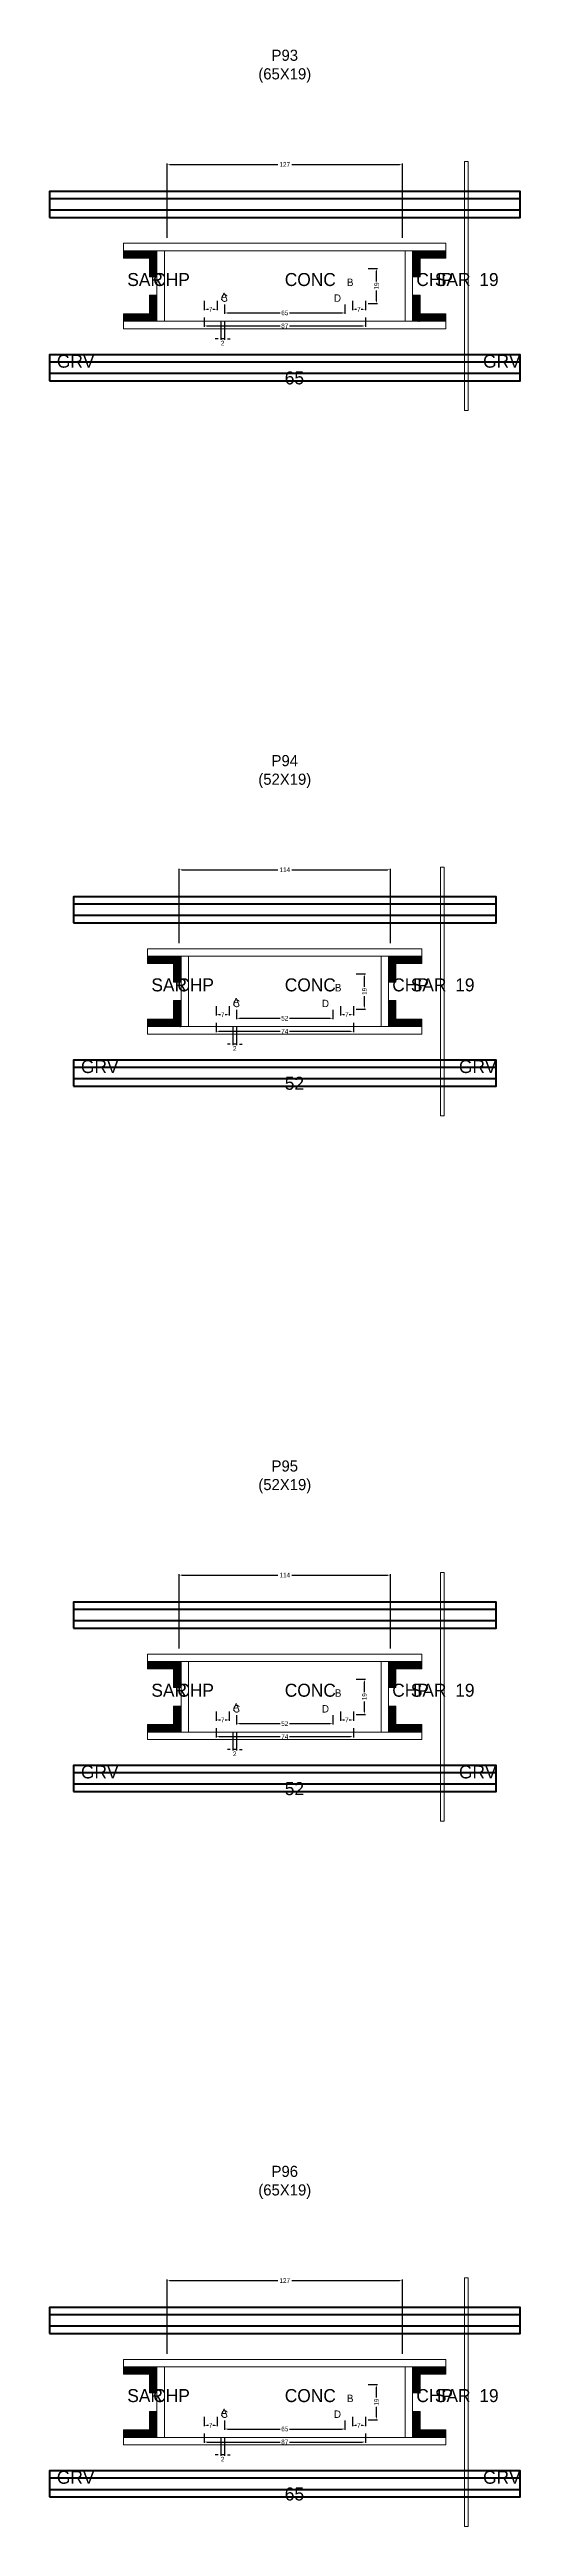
# Model space of a CAD drawing. Header units: centimetres. Extents: x -10500 to 4105, y -36866 to 295.
# Drawn here: x -127 to 127, y -34887 to -33553 of the extents above; entities that cross this region are included whole.
import ezdxf

# ---------------------------------------------------------------- set-up
doc = ezdxf.new("R2010")
doc.units = ezdxf.units.CM
for name, color, linetype in [('COTA', 241, 'Continuous'), ('GRAVATA', 224, 'Continuous'), ('Hachura', 251, 'Continuous'), ('NOMENCLATURA', 7, 'Continuous'), ('SARRAFO', 251, 'Continuous'), ('Texto Seção', 7, 'Continuous')]:
    doc.layers.add(name, color=color, linetype=linetype)
doc.dimstyles.new('cotax2', dxfattribs={"dimtxt": 2.5, "dimasz": 1.5, "dimexe": 0.5, "dimexo": 0.5, "dimgap": 0.5, "dimtad": 1, "dimcen": 2.5, "dimazin": 3, "dimtfac": 1, "dimtmove": 0, "dimatfit": 3})

msp = doc.modelspace()

# ---------------------------------------------------------------- texts
at = {"layer": 'NOMENCLATURA'}
for s, p in [('B', (33.5, -33680)), ('A', (-34.5, -33687.5)), ('C', (-34.5, -33688.5)), ('D', (26.5, -33688.5)), ('A', (-28, -34067.5)), ('C', (-28, -34068.5)), ('D', (20, -34068.5)), ('B', (27, -34060)), ('B', (27, -34440)), ('A', (-28, -34447.5)), ('C', (-28, -34448.5)), ('D', (20, -34448.5)), ('A', (-34.5, -34827.5)), ('C', (-34.5, -34828.5)), ('D', (26.5, -34828.5)), ('B', (33.5, -34820))]:
    msp.add_text(s, height=4, dxfattribs=at).set_placement(p)
at = {"layer": 'NOMENCLATURA', "char_height": 6, "attachment_point": 8}
for s, insert in [('P93\\P(65X19)', (0, -33570.5)), ('P94\\P(52X19)', (0, -33950.5)), ('P95\\P(52X19)', (0, -34330.5)), ('P96\\P(65X19)', (0, -34710.5))]:
    msp.add_mtext(s, dxfattribs=dict(at, insert=insert))
at = {"layer": 'Texto Seção'}
for s, p in [('SAR', (-85, -33680)), ('CHP', (-71, -33680)), ('CONC', (0, -33680)), ('CHP', (71, -33680)), ('SAR', (81, -33680)), ('19', (105, -33680)), ('GRV', (-123, -33724)), ('GRV', (107, -33724)), ('65', (0, -33733)), ('SAR', (-72, -34060)), ('CHP', (-58, -34060)), ('CONC', (0, -34060)), ('CHP', (58, -34060)), ('SAR', (68, -34060)), ('19', (92, -34060)), ('GRV', (-110, -34104)), ('52', (0, -34113)), ('GRV', (94, -34104)), ('SAR', (-72, -34440)), ('CHP', (-58, -34440)), ('CONC', (0, -34440)), ('CHP', (58, -34440)), ('SAR', (68, -34440)), ('19', (92, -34440)), ('GRV', (-110, -34484)), ('GRV', (94, -34484)), ('52', (0, -34493)), ('SAR', (-85, -34820)), ('CHP', (-71, -34820)), ('CONC', (0, -34820)), ('CHP', (71, -34820)), ('SAR', (81, -34820)), ('19', (105, -34820)), ('GRV', (-123, -34864)), ('65', (0, -34873)), ('GRV', (107, -34864))]:
    msp.add_text(s, height=7, dxfattribs=at).set_placement(p)

# ---------------------------------------------------------------- blocks, each defined once
blk = doc.blocks.new('_CLOSEDFILLED')
at = {"color": 0, "linetype": 'BYBLOCK'}
blk.add_solid([(-1, 0.16), (0, 0), (-1, -0.16)], dxfattribs=at)
blk = doc.blocks.new('*D2406')
for p, q in [((-43.5, -34837), (-43.5, -34842)), ((43.5, -34837), (43.5, -34842)), ((-42, -34841.5), (-2.5, -34841.5)), ((2.5, -34841.5), (42, -34841.5))]:
    blk.add_line(p, q)
at = {"layer": 'Defpoints'}
for p in [(-43.5, -34836.5), (43.5, -34836.5), (-43.5, -34841.5)]:
    blk.add_point(p, dxfattribs=at)
at = {"layer": 'COTA', "xscale": 1.5, "yscale": 1.5, "rotation": 180}
blk.add_blockref('_CLOSEDFILLED', (-43.5, -34841.5), dxfattribs=at)
at = {"layer": 'COTA', "xscale": 1.5, "yscale": 1.5}
blk.add_blockref('_CLOSEDFILLED', (43.5, -34841.5), dxfattribs=at)
at = {"layer": 'COTA', "insert": (0, -34841.5), "char_height": 2.5, "attachment_point": 5}
blk.add_mtext('87', dxfattribs=at)
blk = doc.blocks.new('*D2407')
for p, q in [((-32.5, -34830), (-32.5, -34835)), ((-31, -34834.5), (-2.5, -34834.5)), ((2.5, -34834.5), (31, -34834.5)), ((32.5, -34830), (32.5, -34835))]:
    blk.add_line(p, q)
at = {"layer": 'Defpoints'}
for p in [(-32.5, -34829.5), (-32.5, -34834.5), (32.5, -34829.5)]:
    blk.add_point(p, dxfattribs=at)
at = {"layer": 'COTA', "xscale": 1.5, "yscale": 1.5, "rotation": 180}
blk.add_blockref('_CLOSEDFILLED', (-32.5, -34834.5), dxfattribs=at)
at = {"layer": 'COTA', "xscale": 1.5, "yscale": 1.5}
blk.add_blockref('_CLOSEDFILLED', (32.5, -34834.5), dxfattribs=at)
at = {"layer": 'COTA', "insert": (0, -34834.5), "char_height": 2.5, "attachment_point": 5}
blk.add_mtext('65', dxfattribs=at)
blk = doc.blocks.new('*D2408')
for p, q in [((45, -34810.5), (50, -34810.5)), ((49.5, -34817.5), (49.5, -34812)), ((49.5, -34828), (49.5, -34822.5)), ((45, -34829.5), (50, -34829.5))]:
    blk.add_line(p, q)
at = {"layer": 'Defpoints'}
for p in [(44.5, -34810.5), (44.5, -34829.5), (49.5, -34829.5)]:
    blk.add_point(p, dxfattribs=at)
at = {"layer": 'COTA', "xscale": 1.5, "yscale": 1.5}
for p, rotation in [((49.5, -34810.5), 90), ((49.5, -34829.5), 270)]:
    blk.add_blockref('_CLOSEDFILLED', p, dxfattribs=dict(at, rotation=rotation))
at = {"layer": 'COTA', "insert": (49.5, -34820), "char_height": 2.5, "attachment_point": 5, "rotation": 90}
blk.add_mtext('19', dxfattribs=at)
blk = doc.blocks.new('*D2409')
for p, q in [((-43.5, -34828), (-43.5, -34833)), ((-42, -34832.5), (-41.25, -34832.5)), ((-38.75, -34832.5), (-38, -34832.5)), ((-36.5, -34828), (-36.5, -34833))]:
    blk.add_line(p, q)
at = {"layer": 'Defpoints'}
for p in [(-43.5, -34827.5), (-36.5, -34827.5), (-43.5, -34832.5)]:
    blk.add_point(p, dxfattribs=at)
at = {"layer": 'COTA', "xscale": 1.5, "yscale": 1.5, "rotation": 180}
blk.add_blockref('_CLOSEDFILLED', (-43.5, -34832.5), dxfattribs=at)
at = {"layer": 'COTA', "xscale": 1.5, "yscale": 1.5}
blk.add_blockref('_CLOSEDFILLED', (-36.5, -34832.5), dxfattribs=at)
at = {"layer": 'COTA', "insert": (-40, -34832.5), "char_height": 2.5, "attachment_point": 5}
blk.add_mtext('7', dxfattribs=at)
blk = doc.blocks.new('*D2410')
for p, q in [((36.5, -34828), (36.5, -34833)), ((38, -34832.5), (38.75, -34832.5)), ((41.25, -34832.5), (42, -34832.5)), ((43.5, -34828), (43.5, -34833))]:
    blk.add_line(p, q)
at = {"layer": 'Defpoints'}
for p in [(36.5, -34827.5), (43.5, -34827.5), (36.5, -34832.5)]:
    blk.add_point(p, dxfattribs=at)
at = {"layer": 'COTA', "xscale": 1.5, "yscale": 1.5, "rotation": 180}
blk.add_blockref('_CLOSEDFILLED', (36.5, -34832.5), dxfattribs=at)
at = {"layer": 'COTA', "xscale": 1.5, "yscale": 1.5}
blk.add_blockref('_CLOSEDFILLED', (43.5, -34832.5), dxfattribs=at)
at = {"layer": 'COTA', "insert": (40, -34832.5), "char_height": 2.5, "attachment_point": 5}
blk.add_mtext('7', dxfattribs=at)
blk = doc.blocks.new('*D2411')
for p, q in [((-63.5, -34794), (-63.5, -34754)), ((-62, -34754.5), (-3.75, -34754.5)), ((3.75, -34754.5), (62, -34754.5)), ((63.5, -34794), (63.5, -34754))]:
    blk.add_line(p, q)
at = {"layer": 'Defpoints'}
for p in [(-63.5, -34754.5), (-63.5, -34794.5), (63.5, -34794.5)]:
    blk.add_point(p, dxfattribs=at)
at = {"layer": 'COTA', "xscale": 1.5, "yscale": 1.5, "rotation": 180}
blk.add_blockref('_CLOSEDFILLED', (-63.5, -34754.5), dxfattribs=at)
at = {"layer": 'COTA', "xscale": 1.5, "yscale": 1.5}
blk.add_blockref('_CLOSEDFILLED', (63.5, -34754.5), dxfattribs=at)
at = {"layer": 'COTA', "insert": (0, -34754.5), "char_height": 2.5, "attachment_point": 5}
blk.add_mtext('127', dxfattribs=at)
blk = doc.blocks.new('*D2380')
for p, q in [((-37, -34457), (-37, -34462)), ((-35.5, -34461.5), (-2.5, -34461.5)), ((2.5, -34461.5), (35.5, -34461.5)), ((37, -34457), (37, -34462))]:
    blk.add_line(p, q)
at = {"layer": 'Defpoints'}
for p in [(-37, -34456.5), (-37, -34461.5), (37, -34456.5)]:
    blk.add_point(p, dxfattribs=at)
at = {"layer": 'COTA', "xscale": 1.5, "yscale": 1.5, "rotation": 180}
blk.add_blockref('_CLOSEDFILLED', (-37, -34461.5), dxfattribs=at)
at = {"layer": 'COTA', "xscale": 1.5, "yscale": 1.5}
blk.add_blockref('_CLOSEDFILLED', (37, -34461.5), dxfattribs=at)
at = {"layer": 'COTA', "insert": (0, -34461.5), "char_height": 2.5, "attachment_point": 5}
blk.add_mtext('74', dxfattribs=at)
blk = doc.blocks.new('*D2381')
for p, q in [((-26, -34450), (-26, -34455)), ((26, -34450), (26, -34455)), ((-24.5, -34454.5), (-2.5, -34454.5)), ((2.5, -34454.5), (24.5, -34454.5))]:
    blk.add_line(p, q)
at = {"layer": 'Defpoints'}
for p in [(-26, -34449.5), (26, -34449.5), (-26, -34454.5)]:
    blk.add_point(p, dxfattribs=at)
at = {"layer": 'COTA', "xscale": 1.5, "yscale": 1.5, "rotation": 180}
blk.add_blockref('_CLOSEDFILLED', (-26, -34454.5), dxfattribs=at)
at = {"layer": 'COTA', "xscale": 1.5, "yscale": 1.5}
blk.add_blockref('_CLOSEDFILLED', (26, -34454.5), dxfattribs=at)
at = {"layer": 'COTA', "insert": (0, -34454.5), "char_height": 2.5, "attachment_point": 5}
blk.add_mtext('52', dxfattribs=at)
blk = doc.blocks.new('*D2382')
for p, q in [((38.5, -34430.5), (43.5, -34430.5)), ((43, -34437.5), (43, -34432)), ((38.5, -34449.5), (43.5, -34449.5)), ((43, -34448), (43, -34442.5))]:
    blk.add_line(p, q)
at = {"layer": 'Defpoints'}
for p in [(38, -34430.5), (38, -34449.5), (43, -34449.5)]:
    blk.add_point(p, dxfattribs=at)
at = {"layer": 'COTA', "xscale": 1.5, "yscale": 1.5}
for p, rotation in [((43, -34430.5), 90), ((43, -34449.5), 270)]:
    blk.add_blockref('_CLOSEDFILLED', p, dxfattribs=dict(at, rotation=rotation))
at = {"layer": 'COTA', "insert": (43, -34440), "char_height": 2.5, "attachment_point": 5, "rotation": 90}
blk.add_mtext('19', dxfattribs=at)
blk = doc.blocks.new('*D2383')
for p, q in [((-37, -34448), (-37, -34453)), ((-35.5, -34452.5), (-34.75, -34452.5)), ((-32.25, -34452.5), (-31.5, -34452.5)), ((-30, -34448), (-30, -34453))]:
    blk.add_line(p, q)
at = {"layer": 'Defpoints'}
for p in [(-37, -34447.5), (-37, -34452.5), (-30, -34447.5)]:
    blk.add_point(p, dxfattribs=at)
at = {"layer": 'COTA', "xscale": 1.5, "yscale": 1.5, "rotation": 180}
blk.add_blockref('_CLOSEDFILLED', (-37, -34452.5), dxfattribs=at)
at = {"layer": 'COTA', "xscale": 1.5, "yscale": 1.5}
blk.add_blockref('_CLOSEDFILLED', (-30, -34452.5), dxfattribs=at)
at = {"layer": 'COTA', "insert": (-33.5, -34452.5), "char_height": 2.5, "attachment_point": 5}
blk.add_mtext('7', dxfattribs=at)
blk = doc.blocks.new('*D2384')
for p, q in [((30, -34448), (30, -34453)), ((31.5, -34452.5), (32.25, -34452.5)), ((34.75, -34452.5), (35.5, -34452.5)), ((37, -34448), (37, -34453))]:
    blk.add_line(p, q)
at = {"layer": 'Defpoints'}
for p in [(30, -34447.5), (30, -34452.5), (37, -34447.5)]:
    blk.add_point(p, dxfattribs=at)
at = {"layer": 'COTA', "xscale": 1.5, "yscale": 1.5, "rotation": 180}
blk.add_blockref('_CLOSEDFILLED', (30, -34452.5), dxfattribs=at)
at = {"layer": 'COTA', "xscale": 1.5, "yscale": 1.5}
blk.add_blockref('_CLOSEDFILLED', (37, -34452.5), dxfattribs=at)
at = {"layer": 'COTA', "insert": (33.5, -34452.5), "char_height": 2.5, "attachment_point": 5}
blk.add_mtext('7', dxfattribs=at)
blk = doc.blocks.new('*D2385')
for p, q in [((-57, -34414), (-57, -34374)), ((57, -34414), (57, -34374)), ((-55.5, -34374.5), (-3.75, -34374.5)), ((3.75, -34374.5), (55.5, -34374.5))]:
    blk.add_line(p, q)
at = {"layer": 'Defpoints'}
for p in [(-57, -34374.5), (-57, -34414.5), (57, -34414.5)]:
    blk.add_point(p, dxfattribs=at)
at = {"layer": 'COTA', "xscale": 1.5, "yscale": 1.5, "rotation": 180}
blk.add_blockref('_CLOSEDFILLED', (-57, -34374.5), dxfattribs=at)
at = {"layer": 'COTA', "xscale": 1.5, "yscale": 1.5}
blk.add_blockref('_CLOSEDFILLED', (57, -34374.5), dxfattribs=at)
at = {"layer": 'COTA', "insert": (0, -34374.5), "char_height": 2.5, "attachment_point": 5}
blk.add_mtext('114', dxfattribs=at)
blk = doc.blocks.new('*D2354')
for p, q in [((-37, -34077), (-37, -34082)), ((37, -34077), (37, -34082)), ((-35.5, -34081.5), (-2.5, -34081.5)), ((2.5, -34081.5), (35.5, -34081.5))]:
    blk.add_line(p, q)
at = {"layer": 'Defpoints'}
for p in [(-37, -34076.5), (37, -34076.5), (-37, -34081.5)]:
    blk.add_point(p, dxfattribs=at)
at = {"layer": 'COTA', "xscale": 1.5, "yscale": 1.5, "rotation": 180}
blk.add_blockref('_CLOSEDFILLED', (-37, -34081.5), dxfattribs=at)
at = {"layer": 'COTA', "xscale": 1.5, "yscale": 1.5}
blk.add_blockref('_CLOSEDFILLED', (37, -34081.5), dxfattribs=at)
at = {"layer": 'COTA', "insert": (0, -34081.5), "char_height": 2.5, "attachment_point": 5}
blk.add_mtext('74', dxfattribs=at)
blk = doc.blocks.new('*D2355')
for p, q in [((-26, -34070), (-26, -34075)), ((-24.5, -34074.5), (-2.5, -34074.5)), ((2.5, -34074.5), (24.5, -34074.5)), ((26, -34070), (26, -34075))]:
    blk.add_line(p, q)
at = {"layer": 'Defpoints'}
for p in [(-26, -34069.5), (-26, -34074.5), (26, -34069.5)]:
    blk.add_point(p, dxfattribs=at)
at = {"layer": 'COTA', "xscale": 1.5, "yscale": 1.5, "rotation": 180}
blk.add_blockref('_CLOSEDFILLED', (-26, -34074.5), dxfattribs=at)
at = {"layer": 'COTA', "xscale": 1.5, "yscale": 1.5}
blk.add_blockref('_CLOSEDFILLED', (26, -34074.5), dxfattribs=at)
at = {"layer": 'COTA', "insert": (0, -34074.5), "char_height": 2.5, "attachment_point": 5}
blk.add_mtext('52', dxfattribs=at)
blk = doc.blocks.new('*D2356')
for p, q in [((38.5, -34050.5), (43.5, -34050.5)), ((43, -34057.5), (43, -34052)), ((43, -34068), (43, -34062.5)), ((38.5, -34069.5), (43.5, -34069.5))]:
    blk.add_line(p, q)
at = {"layer": 'Defpoints'}
for p in [(38, -34050.5), (38, -34069.5), (43, -34069.5)]:
    blk.add_point(p, dxfattribs=at)
at = {"layer": 'COTA', "xscale": 1.5, "yscale": 1.5}
for p, rotation in [((43, -34050.5), 90), ((43, -34069.5), 270)]:
    blk.add_blockref('_CLOSEDFILLED', p, dxfattribs=dict(at, rotation=rotation))
at = {"layer": 'COTA', "insert": (43, -34060), "char_height": 2.5, "attachment_point": 5, "rotation": 90}
blk.add_mtext('19', dxfattribs=at)
blk = doc.blocks.new('*D2357')
for p, q in [((-37, -34068), (-37, -34073)), ((-35.5, -34072.5), (-34.75, -34072.5)), ((-32.25, -34072.5), (-31.5, -34072.5)), ((-30, -34068), (-30, -34073))]:
    blk.add_line(p, q)
at = {"layer": 'Defpoints'}
for p in [(-37, -34067.5), (-37, -34072.5), (-30, -34067.5)]:
    blk.add_point(p, dxfattribs=at)
at = {"layer": 'COTA', "xscale": 1.5, "yscale": 1.5, "rotation": 180}
blk.add_blockref('_CLOSEDFILLED', (-37, -34072.5), dxfattribs=at)
at = {"layer": 'COTA', "xscale": 1.5, "yscale": 1.5}
blk.add_blockref('_CLOSEDFILLED', (-30, -34072.5), dxfattribs=at)
at = {"layer": 'COTA', "insert": (-33.5, -34072.5), "char_height": 2.5, "attachment_point": 5}
blk.add_mtext('7', dxfattribs=at)
blk = doc.blocks.new('*D2358')
for p, q in [((30, -34068), (30, -34073)), ((31.5, -34072.5), (32.25, -34072.5)), ((34.75, -34072.5), (35.5, -34072.5)), ((37, -34068), (37, -34073))]:
    blk.add_line(p, q)
at = {"layer": 'Defpoints'}
for p in [(30, -34067.5), (30, -34072.5), (37, -34067.5)]:
    blk.add_point(p, dxfattribs=at)
at = {"layer": 'COTA', "xscale": 1.5, "yscale": 1.5, "rotation": 180}
blk.add_blockref('_CLOSEDFILLED', (30, -34072.5), dxfattribs=at)
at = {"layer": 'COTA', "xscale": 1.5, "yscale": 1.5}
blk.add_blockref('_CLOSEDFILLED', (37, -34072.5), dxfattribs=at)
at = {"layer": 'COTA', "insert": (33.5, -34072.5), "char_height": 2.5, "attachment_point": 5}
blk.add_mtext('7', dxfattribs=at)
blk = doc.blocks.new('*D2359')
for p, q in [((-57, -34034), (-57, -33994)), ((-55.5, -33994.5), (-3.75, -33994.5)), ((3.75, -33994.5), (55.5, -33994.5)), ((57, -34034), (57, -33994))]:
    blk.add_line(p, q)
at = {"layer": 'Defpoints'}
for p in [(-57, -33994.5), (-57, -34034.5), (57, -34034.5)]:
    blk.add_point(p, dxfattribs=at)
at = {"layer": 'COTA', "xscale": 1.5, "yscale": 1.5, "rotation": 180}
blk.add_blockref('_CLOSEDFILLED', (-57, -33994.5), dxfattribs=at)
at = {"layer": 'COTA', "xscale": 1.5, "yscale": 1.5}
blk.add_blockref('_CLOSEDFILLED', (57, -33994.5), dxfattribs=at)
at = {"layer": 'COTA', "insert": (0, -33994.5), "char_height": 2.5, "attachment_point": 5}
blk.add_mtext('114', dxfattribs=at)
blk = doc.blocks.new('*D2328')
for p, q in [((-43.5, -33697), (-43.5, -33702)), ((-42, -33701.5), (-2.5, -33701.5)), ((2.5, -33701.5), (42, -33701.5)), ((43.5, -33697), (43.5, -33702))]:
    blk.add_line(p, q)
at = {"layer": 'Defpoints'}
for p in [(-43.5, -33696.5), (-43.5, -33701.5), (43.5, -33696.5)]:
    blk.add_point(p, dxfattribs=at)
at = {"layer": 'COTA', "xscale": 1.5, "yscale": 1.5, "rotation": 180}
blk.add_blockref('_CLOSEDFILLED', (-43.5, -33701.5), dxfattribs=at)
at = {"layer": 'COTA', "xscale": 1.5, "yscale": 1.5}
blk.add_blockref('_CLOSEDFILLED', (43.5, -33701.5), dxfattribs=at)
at = {"layer": 'COTA', "insert": (0, -33701.5), "char_height": 2.5, "attachment_point": 5}
blk.add_mtext('87', dxfattribs=at)
blk = doc.blocks.new('*D2329')
for p, q in [((-32.5, -33690), (-32.5, -33695)), ((32.5, -33690), (32.5, -33695)), ((-31, -33694.5), (-2.5, -33694.5)), ((2.5, -33694.5), (31, -33694.5))]:
    blk.add_line(p, q)
at = {"layer": 'Defpoints'}
for p in [(-32.5, -33689.5), (32.5, -33689.5), (-32.5, -33694.5)]:
    blk.add_point(p, dxfattribs=at)
at = {"layer": 'COTA', "xscale": 1.5, "yscale": 1.5, "rotation": 180}
blk.add_blockref('_CLOSEDFILLED', (-32.5, -33694.5), dxfattribs=at)
at = {"layer": 'COTA', "xscale": 1.5, "yscale": 1.5}
blk.add_blockref('_CLOSEDFILLED', (32.5, -33694.5), dxfattribs=at)
at = {"layer": 'COTA', "insert": (0, -33694.5), "char_height": 2.5, "attachment_point": 5}
blk.add_mtext('65', dxfattribs=at)
blk = doc.blocks.new('*D2330')
for p, q in [((45, -33670.5), (50, -33670.5)), ((49.5, -33677.5), (49.5, -33672)), ((45, -33689.5), (50, -33689.5)), ((49.5, -33688), (49.5, -33682.5))]:
    blk.add_line(p, q)
at = {"layer": 'Defpoints'}
for p in [(44.5, -33670.5), (44.5, -33689.5), (49.5, -33689.5)]:
    blk.add_point(p, dxfattribs=at)
at = {"layer": 'COTA', "xscale": 1.5, "yscale": 1.5}
for p, rotation in [((49.5, -33670.5), 90), ((49.5, -33689.5), 270)]:
    blk.add_blockref('_CLOSEDFILLED', p, dxfattribs=dict(at, rotation=rotation))
at = {"layer": 'COTA', "insert": (49.5, -33680), "char_height": 2.5, "attachment_point": 5, "rotation": 90}
blk.add_mtext('19', dxfattribs=at)
blk = doc.blocks.new('*D2331')
for p, q in [((-43.5, -33688), (-43.5, -33693)), ((-42, -33692.5), (-41.25, -33692.5)), ((-38.75, -33692.5), (-38, -33692.5)), ((-36.5, -33688), (-36.5, -33693))]:
    blk.add_line(p, q)
at = {"layer": 'Defpoints'}
for p in [(-43.5, -33687.5), (-43.5, -33692.5), (-36.5, -33687.5)]:
    blk.add_point(p, dxfattribs=at)
at = {"layer": 'COTA', "xscale": 1.5, "yscale": 1.5, "rotation": 180}
blk.add_blockref('_CLOSEDFILLED', (-43.5, -33692.5), dxfattribs=at)
at = {"layer": 'COTA', "xscale": 1.5, "yscale": 1.5}
blk.add_blockref('_CLOSEDFILLED', (-36.5, -33692.5), dxfattribs=at)
at = {"layer": 'COTA', "insert": (-40, -33692.5), "char_height": 2.5, "attachment_point": 5}
blk.add_mtext('7', dxfattribs=at)
blk = doc.blocks.new('*D2332')
for p, q in [((36.5, -33688), (36.5, -33693)), ((38, -33692.5), (38.75, -33692.5)), ((41.25, -33692.5), (42, -33692.5)), ((43.5, -33688), (43.5, -33693))]:
    blk.add_line(p, q)
at = {"layer": 'Defpoints'}
for p in [(36.5, -33687.5), (36.5, -33692.5), (43.5, -33687.5)]:
    blk.add_point(p, dxfattribs=at)
at = {"layer": 'COTA', "xscale": 1.5, "yscale": 1.5, "rotation": 180}
blk.add_blockref('_CLOSEDFILLED', (36.5, -33692.5), dxfattribs=at)
at = {"layer": 'COTA', "xscale": 1.5, "yscale": 1.5}
blk.add_blockref('_CLOSEDFILLED', (43.5, -33692.5), dxfattribs=at)
at = {"layer": 'COTA', "insert": (40, -33692.5), "char_height": 2.5, "attachment_point": 5}
blk.add_mtext('7', dxfattribs=at)
blk = doc.blocks.new('*D2333')
for p, q in [((-63.5, -33654), (-63.5, -33614)), ((-62, -33614.5), (-3.75, -33614.5)), ((3.75, -33614.5), (62, -33614.5)), ((63.5, -33654), (63.5, -33614))]:
    blk.add_line(p, q)
at = {"layer": 'Defpoints'}
for p in [(-63.5, -33614.5), (-63.5, -33654.5), (63.5, -33654.5)]:
    blk.add_point(p, dxfattribs=at)
at = {"layer": 'COTA', "xscale": 1.5, "yscale": 1.5, "rotation": 180}
blk.add_blockref('_CLOSEDFILLED', (-63.5, -33614.5), dxfattribs=at)
at = {"layer": 'COTA', "xscale": 1.5, "yscale": 1.5}
blk.add_blockref('_CLOSEDFILLED', (63.5, -33614.5), dxfattribs=at)
at = {"layer": 'COTA', "insert": (0, -33614.5), "char_height": 2.5, "attachment_point": 5}
blk.add_mtext('127', dxfattribs=at)

# ---------------------------------------------------------------- dimensions: what is measured, and where the dimension line sits
at = {"layer": 'COTA'}
for base, p1, p2, picture, middle in [((-63.5, -33614.5), (-63.5, -33654.5), (63.5, -33654.5), '*D2333', (0, -33614.5)), ((-43.5, -33692.5), (-43.5, -33687.5), (-36.5, -33687.5), '*D2331', (-40, -33692.5)), ((-32.5, -33694.5), (-32.5, -33689.5), (32.5, -33689.5), '*D2329', (0, -33694.5)), ((36.5, -33692.5), (36.5, -33687.5), (43.5, -33687.5), '*D2332', (40, -33692.5)), ((-43.5, -33701.5), (-43.5, -33696.5), (43.5, -33696.5), '*D2328', (0, -33701.5)), ((-57, -33994.5), (-57, -34034.5), (57, -34034.5), '*D2359', (0, -33994.5)), ((-37, -34072.5), (-37, -34067.5), (-30, -34067.5), '*D2357', (-33.5, -34072.5)), ((-37, -34081.5), (-37, -34076.5), (37, -34076.5), '*D2354', (0, -34081.5)), ((-26, -34074.5), (-26, -34069.5), (26, -34069.5), '*D2355', (0, -34074.5)), ((30, -34072.5), (30, -34067.5), (37, -34067.5), '*D2358', (33.5, -34072.5)), ((-57, -34374.5), (-57, -34414.5), (57, -34414.5), '*D2385', (0, -34374.5)), ((-37, -34452.5), (-37, -34447.5), (-30, -34447.5), '*D2383', (-33.5, -34452.5)), ((-26, -34454.5), (-26, -34449.5), (26, -34449.5), '*D2381', (0, -34454.5)), ((30, -34452.5), (30, -34447.5), (37, -34447.5), '*D2384', (33.5, -34452.5)), ((-37, -34461.5), (-37, -34456.5), (37, -34456.5), '*D2380', (0, -34461.5)), ((-63.5, -34754.5), (-63.5, -34794.5), (63.5, -34794.5), '*D2411', (0, -34754.5)), ((-43.5, -34832.5), (-43.5, -34827.5), (-36.5, -34827.5), '*D2409', (-40, -34832.5)), ((36.5, -34832.5), (36.5, -34827.5), (43.5, -34827.5), '*D2410', (40, -34832.5)), ((-43.5, -34841.5), (-43.5, -34836.5), (43.5, -34836.5), '*D2406', (0, -34841.5)), ((-32.5, -34834.5), (-32.5, -34829.5), (32.5, -34829.5), '*D2407', (0, -34834.5))]:
    dim = msp.add_linear_dim(base=base, p1=p1, p2=p2, dimstyle='cotax2', dxfattribs=at)
    dim.commit()
    dim.dimension.update_dxf_attribs({"geometry": picture, "text_midpoint": middle})
for base, p1, p2, picture, middle in [((49.5, -33689.5), (44.5, -33689.5), (44.5, -33670.5), '*D2330', (49.5, -33680)), ((43, -34069.5), (38, -34069.5), (38, -34050.5), '*D2356', (43, -34060)), ((43, -34449.5), (38, -34449.5), (38, -34430.5), '*D2382', (43, -34440)), ((49.5, -34829.5), (44.5, -34829.5), (44.5, -34810.5), '*D2408', (49.5, -34820))]:
    dim = msp.add_linear_dim(base=base, p1=p1, p2=p2, angle=90, dimstyle='cotax2', dxfattribs=at)
    dim.commit()
    dim.dimension.update_dxf_attribs({"geometry": picture, "text_midpoint": middle})
for base, p1, p2 in [((-32.5, -33708.5), (-32.5, -33698.5), (-34.5, -33698.5)), ((-26, -34088.5), (-26, -34078.5), (-28, -34078.5)), ((-26, -34468.5), (-26, -34458.5), (-28, -34458.5)), ((-32.5, -34848.5), (-32.5, -34838.5), (-34.5, -34838.5))]:
    msp.add_linear_dim(base=base, p1=p1, p2=p2, dimstyle='cotax2', dxfattribs=at).render()

# ---------------------------------------------------------------- hatches: boundary and pattern name
at = {"layer": 'SARRAFO'}
h = msp.add_hatch(dxfattribs=at)
h.set_pattern_fill('SOLID', scale=2)
h.paths.add_polyline_path([(-87, -33665), (-73, -33665), (-73, -33661), (-87, -33661)])
h = msp.add_hatch(dxfattribs=at)
h.set_pattern_fill('SOLID', scale=2)
h.paths.add_polyline_path([(-73, -33675), (-69, -33675), (-69, -33661), (-73, -33661)])
h = msp.add_hatch(dxfattribs=at)
h.set_pattern_fill('SOLID', scale=2)
h.paths.add_polyline_path([(69, -33675), (73, -33675), (73, -33661), (69, -33661)])
h = msp.add_hatch(dxfattribs=at)
h.set_pattern_fill('SOLID', scale=2)
h.paths.add_polyline_path([(73, -33665), (87, -33665), (87, -33661), (73, -33661)])
h = msp.add_hatch(dxfattribs=at)
h.set_pattern_fill('SOLID', scale=2)
h.paths.add_polyline_path([(-73, -33699), (-69, -33699), (-69, -33685), (-73, -33685)])
h = msp.add_hatch(dxfattribs=at)
h.set_pattern_fill('SOLID', scale=2)
h.paths.add_polyline_path([(69, -33699), (73, -33699), (73, -33685), (69, -33685)])
h = msp.add_hatch(dxfattribs=at)
h.set_pattern_fill('SOLID', scale=2)
h.paths.add_polyline_path([(-87, -33699), (-73, -33699), (-73, -33695), (-87, -33695)])
h = msp.add_hatch(dxfattribs=at)
h.set_pattern_fill('SOLID', scale=2)
h.paths.add_polyline_path([(73, -33699), (87, -33699), (87, -33695), (73, -33695)])
h = msp.add_hatch(dxfattribs=at)
h.set_pattern_fill('SOLID', scale=2)
h.paths.add_polyline_path([(-74, -34045), (-60, -34045), (-60, -34041), (-74, -34041)])
h = msp.add_hatch(dxfattribs=at)
h.set_pattern_fill('SOLID', scale=2)
h.paths.add_polyline_path([(-60, -34055), (-56, -34055), (-56, -34041), (-60, -34041)])
h = msp.add_hatch(dxfattribs=at)
h.set_pattern_fill('SOLID', scale=2)
h.paths.add_polyline_path([(56, -34055), (60, -34055), (60, -34041), (56, -34041)])
h = msp.add_hatch(dxfattribs=at)
h.set_pattern_fill('SOLID', scale=2)
h.paths.add_polyline_path([(60, -34045), (74, -34045), (74, -34041), (60, -34041)])
h = msp.add_hatch(dxfattribs=at)
h.set_pattern_fill('SOLID', scale=2)
h.paths.add_polyline_path([(-60, -34079), (-56, -34079), (-56, -34065), (-60, -34065)])
h = msp.add_hatch(dxfattribs=at)
h.set_pattern_fill('SOLID', scale=2)
h.paths.add_polyline_path([(56, -34079), (60, -34079), (60, -34065), (56, -34065)])
h = msp.add_hatch(dxfattribs=at)
h.set_pattern_fill('SOLID', scale=2)
h.paths.add_polyline_path([(-74, -34079), (-60, -34079), (-60, -34075), (-74, -34075)])
h = msp.add_hatch(dxfattribs=at)
h.set_pattern_fill('SOLID', scale=2)
h.paths.add_polyline_path([(60, -34079), (74, -34079), (74, -34075), (60, -34075)])
h = msp.add_hatch(dxfattribs=at)
h.set_pattern_fill('SOLID', scale=2)
h.paths.add_polyline_path([(-74, -34425), (-60, -34425), (-60, -34421), (-74, -34421)])
h = msp.add_hatch(dxfattribs=at)
h.set_pattern_fill('SOLID', scale=2)
h.paths.add_polyline_path([(-60, -34435), (-56, -34435), (-56, -34421), (-60, -34421)])
h = msp.add_hatch(dxfattribs=at)
h.set_pattern_fill('SOLID', scale=2)
h.paths.add_polyline_path([(56, -34435), (60, -34435), (60, -34421), (56, -34421)])
h = msp.add_hatch(dxfattribs=at)
h.set_pattern_fill('SOLID', scale=2)
h.paths.add_polyline_path([(60, -34425), (74, -34425), (74, -34421), (60, -34421)])
h = msp.add_hatch(dxfattribs=at)
h.set_pattern_fill('SOLID', scale=2)
h.paths.add_polyline_path([(-60, -34459), (-56, -34459), (-56, -34445), (-60, -34445)])
h = msp.add_hatch(dxfattribs=at)
h.set_pattern_fill('SOLID', scale=2)
h.paths.add_polyline_path([(56, -34459), (60, -34459), (60, -34445), (56, -34445)])
h = msp.add_hatch(dxfattribs=at)
h.set_pattern_fill('SOLID', scale=2)
h.paths.add_polyline_path([(-74, -34459), (-60, -34459), (-60, -34455), (-74, -34455)])
h = msp.add_hatch(dxfattribs=at)
h.set_pattern_fill('SOLID', scale=2)
h.paths.add_polyline_path([(60, -34459), (74, -34459), (74, -34455), (60, -34455)])
h = msp.add_hatch(dxfattribs=at)
h.set_pattern_fill('SOLID', scale=2)
h.paths.add_polyline_path([(-87, -34805), (-73, -34805), (-73, -34801), (-87, -34801)])
h = msp.add_hatch(dxfattribs=at)
h.set_pattern_fill('SOLID', scale=2)
h.paths.add_polyline_path([(-73, -34815), (-69, -34815), (-69, -34801), (-73, -34801)])
h = msp.add_hatch(dxfattribs=at)
h.set_pattern_fill('SOLID', scale=2)
h.paths.add_polyline_path([(69, -34815), (73, -34815), (73, -34801), (69, -34801)])
h = msp.add_hatch(dxfattribs=at)
h.set_pattern_fill('SOLID', scale=2)
h.paths.add_polyline_path([(73, -34805), (87, -34805), (87, -34801), (73, -34801)])
h = msp.add_hatch(dxfattribs=at)
h.set_pattern_fill('SOLID', scale=2)
h.paths.add_polyline_path([(-73, -34839), (-69, -34839), (-69, -34825), (-73, -34825)])
h = msp.add_hatch(dxfattribs=at)
h.set_pattern_fill('SOLID', scale=2)
h.paths.add_polyline_path([(69, -34839), (73, -34839), (73, -34825), (69, -34825)])
h = msp.add_hatch(dxfattribs=at)
h.set_pattern_fill('SOLID', scale=2)
h.paths.add_polyline_path([(-87, -34839), (-73, -34839), (-73, -34835), (-87, -34835)])
h = msp.add_hatch(dxfattribs=at)
h.set_pattern_fill('SOLID', scale=2)
h.paths.add_polyline_path([(73, -34839), (87, -34839), (87, -34835), (73, -34835)])

# ---------------------------------------------------------------- linework, layer by layer
at = {"layer": 'GRAVATA', "lineweight": 50}
for points in [[(-127, -33643), (127, -33643), (127, -33629), (-127, -33629)], [(-127, -33639), (127, -33639), (127, -33633), (-127, -33633)], [(-127, -33731), (127, -33731), (127, -33717), (-127, -33717)], [(-127, -33727), (127, -33727), (127, -33721), (-127, -33721)], [(-114, -34023), (114, -34023), (114, -34009), (-114, -34009)], [(-114, -34019), (114, -34019), (114, -34013), (-114, -34013)], [(-114, -34111), (114, -34111), (114, -34097), (-114, -34097)], [(-114, -34107), (114, -34107), (114, -34101), (-114, -34101)], [(-114, -34403), (114, -34403), (114, -34389), (-114, -34389)], [(-114, -34399), (114, -34399), (114, -34393), (-114, -34393)], [(-114, -34491), (114, -34491), (114, -34477), (-114, -34477)], [(-114, -34487), (114, -34487), (114, -34481), (-114, -34481)], [(-127, -34783), (127, -34783), (127, -34769), (-127, -34769)], [(-127, -34779), (127, -34779), (127, -34773), (-127, -34773)], [(-127, -34871), (127, -34871), (127, -34857), (-127, -34857)], [(-127, -34867), (127, -34867), (127, -34861), (-127, -34861)]]:
    msp.add_lwpolyline(points, close=True, dxfattribs=at)
at = {"layer": 'Hachura', "lineweight": 13}
for points in [[(97, -33747), (99, -33747), (99, -33613), (97, -33613)], [(84, -34127), (86, -34127), (86, -33993), (84, -33993)], [(84, -34507), (86, -34507), (86, -34373), (84, -34373)], [(97, -34887), (99, -34887), (99, -34753), (97, -34753)]]:
    msp.add_lwpolyline(points, close=True, dxfattribs=at)
at = {"layer": 'Hachura', "lineweight": 18}
for points in [[(-87, -33661), (87, -33661), (87, -33657), (-87, -33657)], [(-69, -33699), (-65, -33699), (-65, -33661), (-69, -33661)], [(65, -33699), (69, -33699), (69, -33661), (65, -33661)], [(-87, -33703), (87, -33703), (87, -33699), (-87, -33699)], [(-74, -34041), (74, -34041), (74, -34037), (-74, -34037)], [(-56, -34079), (-52, -34079), (-52, -34041), (-56, -34041)], [(52, -34079), (56, -34079), (56, -34041), (52, -34041)], [(-74, -34083), (74, -34083), (74, -34079), (-74, -34079)], [(-74, -34421), (74, -34421), (74, -34417), (-74, -34417)], [(-56, -34459), (-52, -34459), (-52, -34421), (-56, -34421)], [(52, -34459), (56, -34459), (56, -34421), (52, -34421)], [(-74, -34463), (74, -34463), (74, -34459), (-74, -34459)], [(-87, -34801), (87, -34801), (87, -34797), (-87, -34797)], [(-69, -34839), (-65, -34839), (-65, -34801), (-69, -34801)], [(65, -34839), (69, -34839), (69, -34801), (65, -34801)], [(-87, -34843), (87, -34843), (87, -34839), (-87, -34839)]]:
    msp.add_lwpolyline(points, close=True, dxfattribs=at)
at = {"layer": 'SARRAFO', "lineweight": 13}
for points in [[(-87, -33665), (-73, -33665), (-73, -33661), (-87, -33661)], [(-73, -33675), (-69, -33675), (-69, -33661), (-73, -33661)], [(69, -33675), (73, -33675), (73, -33661), (69, -33661)], [(73, -33665), (87, -33665), (87, -33661), (73, -33661)], [(-73, -33699), (-69, -33699), (-69, -33685), (-73, -33685)], [(69, -33699), (73, -33699), (73, -33685), (69, -33685)], [(-87, -33699), (-73, -33699), (-73, -33695), (-87, -33695)], [(73, -33699), (87, -33699), (87, -33695), (73, -33695)], [(-74, -34045), (-60, -34045), (-60, -34041), (-74, -34041)], [(-60, -34055), (-56, -34055), (-56, -34041), (-60, -34041)], [(56, -34055), (60, -34055), (60, -34041), (56, -34041)], [(60, -34045), (74, -34045), (74, -34041), (60, -34041)], [(-60, -34079), (-56, -34079), (-56, -34065), (-60, -34065)], [(56, -34079), (60, -34079), (60, -34065), (56, -34065)], [(-74, -34079), (-60, -34079), (-60, -34075), (-74, -34075)], [(60, -34079), (74, -34079), (74, -34075), (60, -34075)], [(-74, -34425), (-60, -34425), (-60, -34421), (-74, -34421)], [(-60, -34435), (-56, -34435), (-56, -34421), (-60, -34421)], [(56, -34435), (60, -34435), (60, -34421), (56, -34421)], [(60, -34425), (74, -34425), (74, -34421), (60, -34421)], [(-60, -34459), (-56, -34459), (-56, -34445), (-60, -34445)], [(56, -34459), (60, -34459), (60, -34445), (56, -34445)], [(-74, -34459), (-60, -34459), (-60, -34455), (-74, -34455)], [(60, -34459), (74, -34459), (74, -34455), (60, -34455)], [(-87, -34805), (-73, -34805), (-73, -34801), (-87, -34801)], [(-73, -34815), (-69, -34815), (-69, -34801), (-73, -34801)], [(69, -34815), (73, -34815), (73, -34801), (69, -34801)], [(73, -34805), (87, -34805), (87, -34801), (73, -34801)], [(-73, -34839), (-69, -34839), (-69, -34825), (-73, -34825)], [(69, -34839), (73, -34839), (73, -34825), (69, -34825)], [(-87, -34839), (-73, -34839), (-73, -34835), (-87, -34835)], [(73, -34839), (87, -34839), (87, -34835), (73, -34835)]]:
    msp.add_lwpolyline(points, close=True, dxfattribs=at)

msp.set_redraw_order([(e.dxf.handle, doc.entitydb.next_handle()) for e in msp.query("TEXT MTEXT ATTDEF DIMENSION ARC_DIMENSION")])  # texts and dimensions are drawn at this point

doc.saveas('drawing.dxf')
